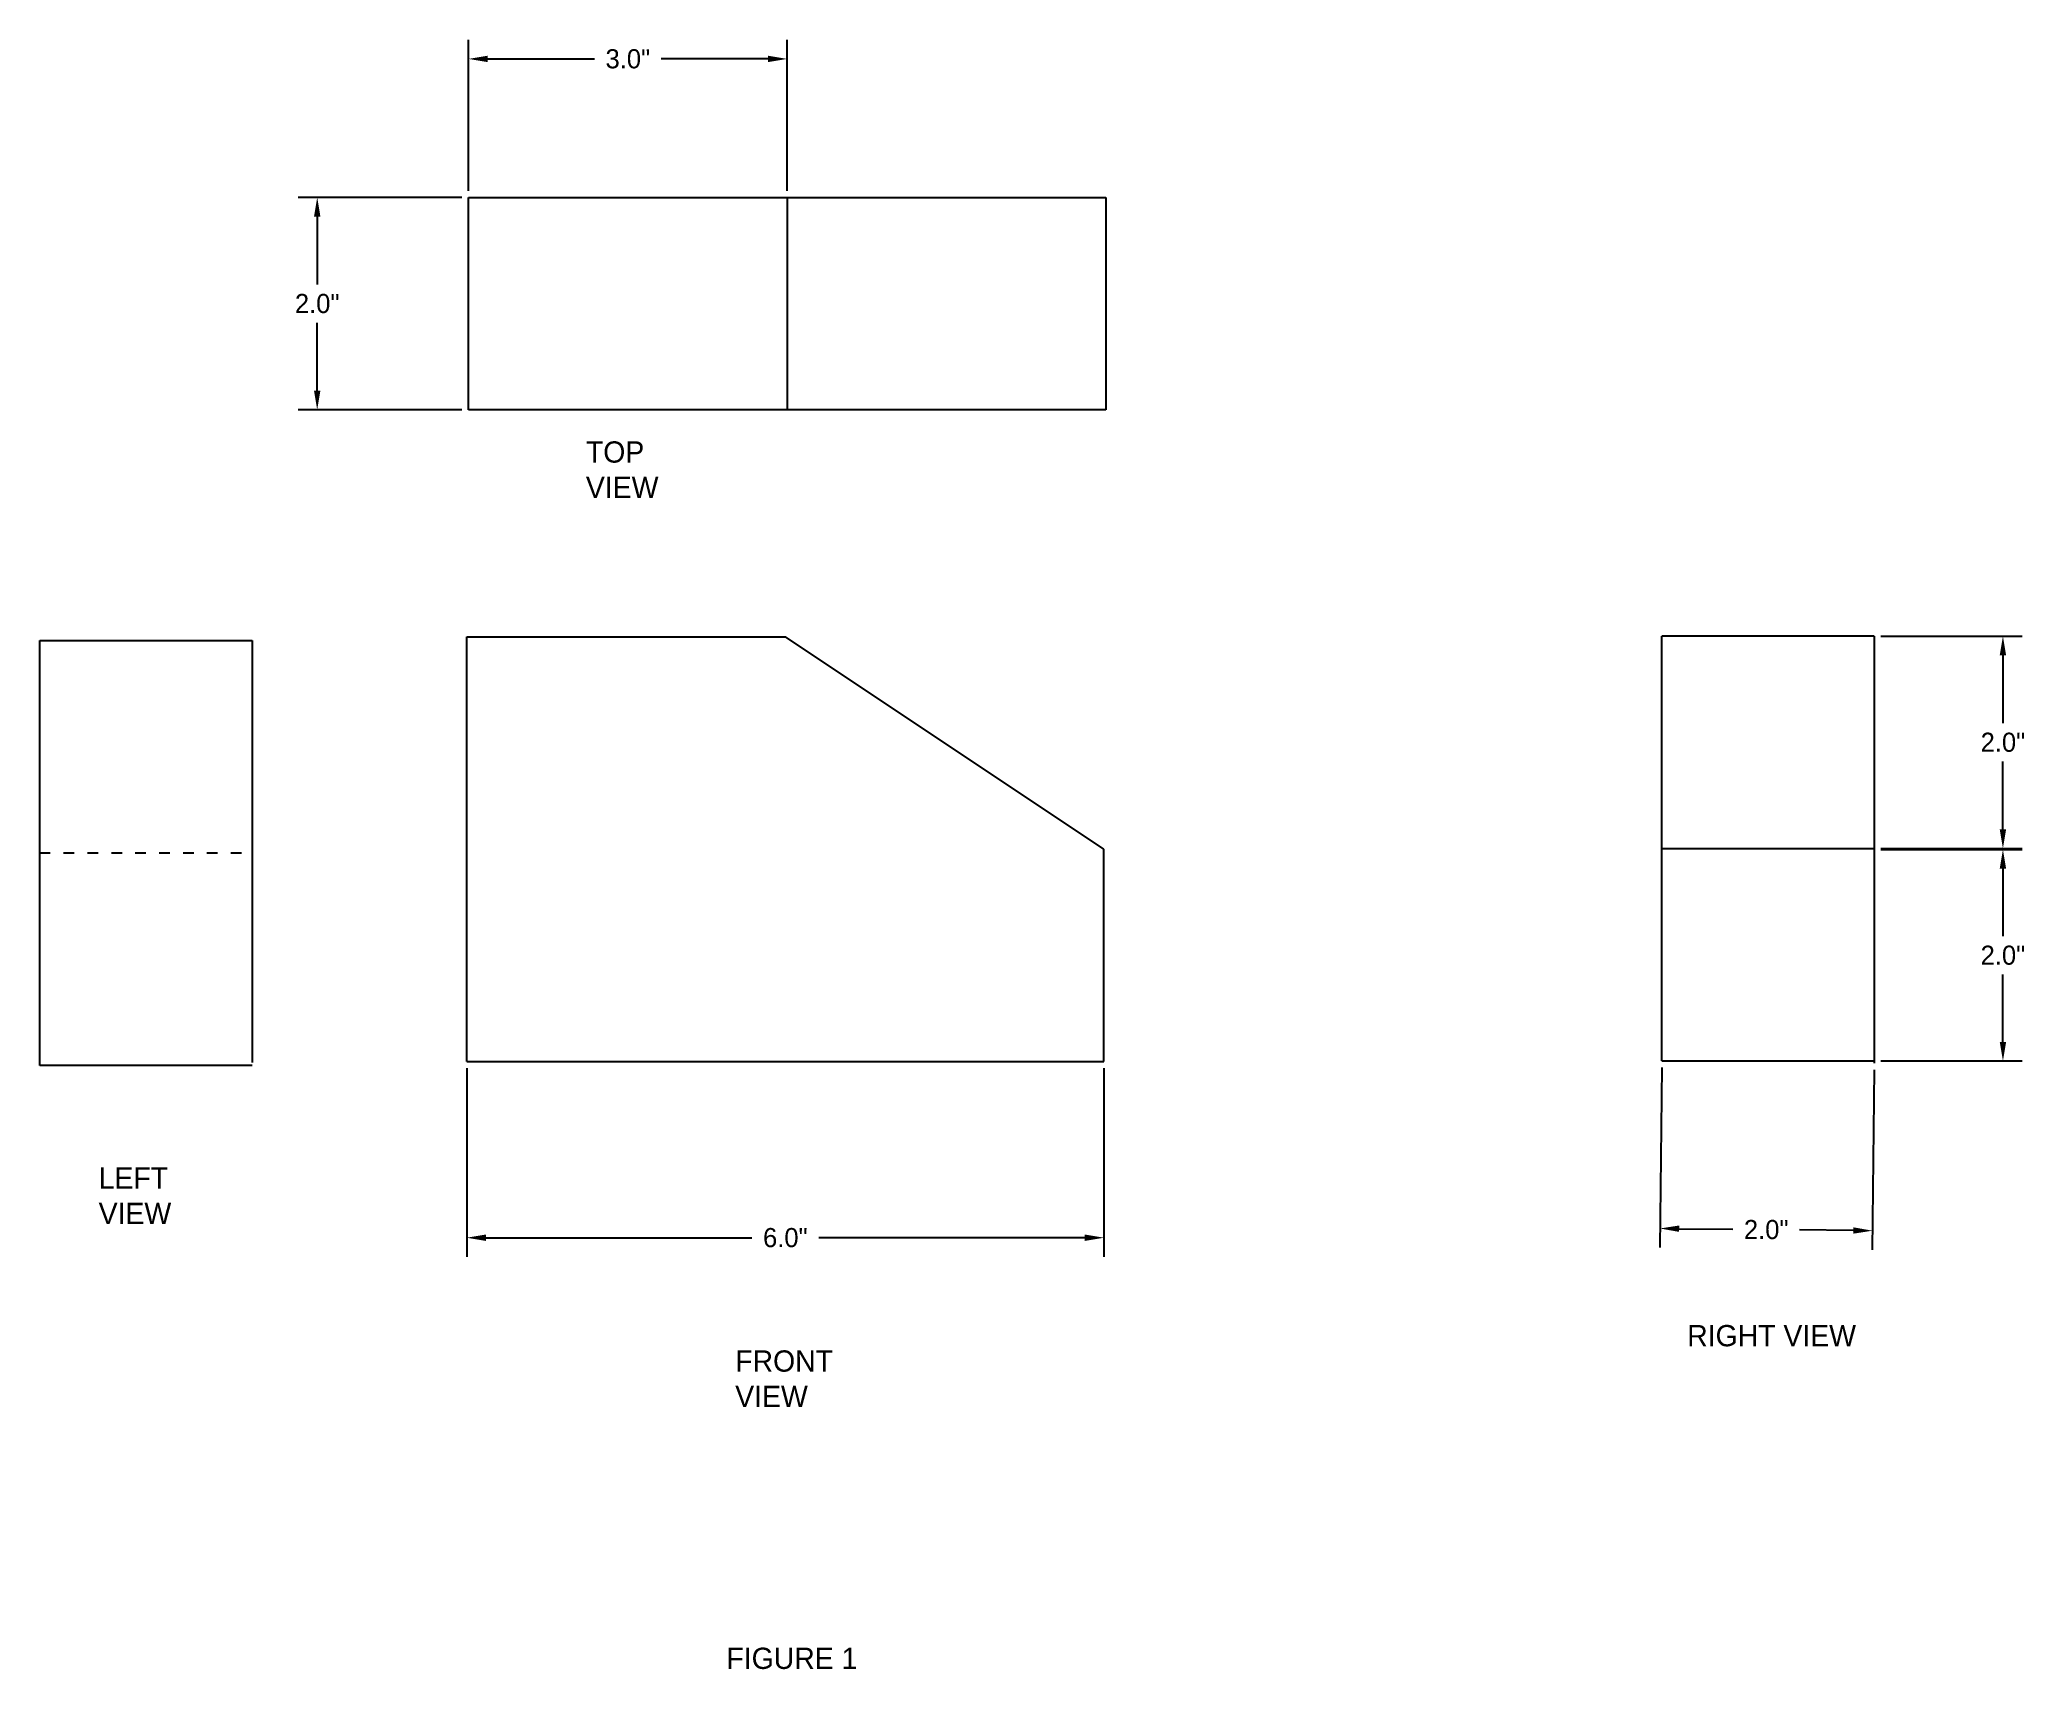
# Model space of a CAD drawing. Header units: inches. Extents: x -7.6 to 46.9, y -32.2 to 38.1.
# Drawn here: x 12.6 to 31.32, y 22.77 to 38.12 of the extents above; entities that cross this region are included whole.
import ezdxf

# ---------------------------------------------------------------- set-up
doc = ezdxf.new("R2010")
doc.units = ezdxf.units.IN
doc.header["$MEASUREMENT"] = 0
doc.linetypes.add('DOT2', pattern=[0.125, 0, -0.125])
doc.dimstyles.get("Standard").update_dxf_attribs({"dimtxt": 0.18, "dimasz": 0.18, "dimexe": 0.18, "dimexo": 0.0625, "dimgap": 0.09, "dimtad": 0, "dimtih": 1, "dimtoh": 1, "dimdec": 1, "dimzin": 0, "dimdsep": 46, "dimlunit": 3, "dimtxsty": 'Standard', "dimcen": 0.09, "dimadec": 0, "dimazin": 0, "dimtfac": 1, "dimtdec": 1, "dimtofl": 0, "dimtmove": 0, "dimatfit": 3, "dimfxl": 1, "dimtolj": 1, "dimtzin": 0, "dimarcsym": 0})

msp = doc.modelspace()

# ---------------------------------------------------------------- texts
at = {"linetype": 'DOT2', "char_height": 0.2, "attachment_point": 1}
for s, insert, width in [('TOP VIEW', (17.746, 34.334), 0.07956), ('LEFT VIEW', (13.158, 27.498), 0.13261), ('FRONT VIEW', (19.152, 25.775), 0.39782)]:
    msp.add_mtext(s, dxfattribs=dict(at, insert=insert, width=width))
for s, insert in [('RIGHT VIEW', (28.116, 26.014)), ('FIGURE 1', (19.069, 22.976))]:
    msp.add_mtext(s, dxfattribs=dict(at, insert=insert))

# ---------------------------------------------------------------- blocks, each defined once
blk = doc.blocks.new('*D1')
at = {"color": 0, "lineweight": -2}
for p, q in [((16.624, 28.432), (16.624, 26.656)), ((22.624, 28.432), (22.624, 26.656)), ((16.804, 26.836), (19.309, 26.836)), ((22.444, 26.836), (19.939, 26.836))]:
    blk.add_line(p, q, dxfattribs=at)
at = {"color": 0}
for points in [[(16.804, 26.866), (16.804, 26.806), (16.624, 26.836)], [(22.444, 26.866), (22.444, 26.806), (22.624, 26.836)]]:
    blk.add_solid(points, dxfattribs=at)
at = {"layer": 'Defpoints', "color": 0}
for p in [(16.624, 28.494), (22.624, 28.494), (16.624, 26.836)]:
    blk.add_point(p, dxfattribs=at)
at = {"color": 0, "insert": (19.624, 26.836), "char_height": 0.18, "attachment_point": 5}
blk.add_mtext('\\A1;6.0"', dxfattribs=at)
blk = doc.blocks.new('*D2')
at = {"color": 0, "lineweight": -2}
for p, q in [((27.876, 28.438), (27.858, 26.743)), ((29.876, 28.417), (29.858, 26.722)), ((28.04, 26.921), (28.545, 26.916)), ((29.68, 26.904), (29.175, 26.909))]:
    blk.add_line(p, q, dxfattribs=at)
at = {"color": 0}
for points in [[(28.041, 26.951), (28.04, 26.891), (27.86, 26.923)], [(29.681, 26.934), (29.68, 26.874), (29.86, 26.902)]]:
    blk.add_solid(points, dxfattribs=at)
at = {"layer": 'Defpoints', "color": 0}
for p in [(27.877, 28.5), (29.877, 28.479), (29.86, 26.902)]:
    blk.add_point(p, dxfattribs=at)
at = {"color": 0, "insert": (28.86, 26.912), "char_height": 0.18, "attachment_point": 5}
blk.add_mtext('\\A1;2.0"', dxfattribs=at)
blk = doc.blocks.new('*D4')
at = {"color": 0, "lineweight": -2}
for p, q in [((29.94, 32.5), (31.269, 32.5)), ((31.089, 32.32), (31.089, 31.68)), ((31.089, 30.68), (31.089, 31.32)), ((29.94, 30.5), (31.269, 30.5))]:
    blk.add_line(p, q, dxfattribs=at)
at = {"color": 0}
for points in [[(31.059, 32.32), (31.119, 32.32), (31.089, 32.5)], [(31.059, 30.68), (31.119, 30.68), (31.089, 30.5)]]:
    blk.add_solid(points, dxfattribs=at)
at = {"layer": 'Defpoints', "color": 0}
for p in [(29.877, 32.5), (29.877, 30.5), (31.089, 30.5)]:
    blk.add_point(p, dxfattribs=at)
at = {"color": 0, "insert": (31.089, 31.5), "char_height": 0.18, "attachment_point": 5}
blk.add_mtext('\\A1;2.0"', dxfattribs=at)
blk = doc.blocks.new('*D5')
at = {"color": 0, "lineweight": -2}
for p, q in [((29.94, 30.49), (31.269, 30.49)), ((31.089, 30.31), (31.089, 29.675)), ((31.089, 28.68), (31.089, 29.315)), ((29.94, 28.5), (31.269, 28.5))]:
    blk.add_line(p, q, dxfattribs=at)
at = {"color": 0}
for points in [[(31.059, 30.31), (31.119, 30.31), (31.089, 30.49)], [(31.059, 28.68), (31.119, 28.68), (31.089, 28.5)]]:
    blk.add_solid(points, dxfattribs=at)
at = {"layer": 'Defpoints', "color": 0}
for p in [(29.877, 30.49), (29.877, 28.5), (31.089, 28.5)]:
    blk.add_point(p, dxfattribs=at)
at = {"color": 0, "insert": (31.089, 29.495), "char_height": 0.18, "attachment_point": 5}
blk.add_mtext('\\A1;2.0"', dxfattribs=at)
blk = doc.blocks.new('*D6')
at = {"color": 0, "lineweight": -2}
for p, q in [((16.641, 36.693), (16.641, 38.115)), ((19.641, 36.693), (19.641, 38.115)), ((16.821, 37.935), (17.826, 37.935)), ((19.461, 37.935), (18.456, 37.935))]:
    blk.add_line(p, q, dxfattribs=at)
at = {"color": 0}
for points in [[(16.821, 37.965), (16.821, 37.905), (16.641, 37.935)], [(19.461, 37.965), (19.461, 37.905), (19.641, 37.935)]]:
    blk.add_solid(points, dxfattribs=at)
at = {"layer": 'Defpoints', "color": 0}
for p in [(19.641, 37.935), (16.641, 36.631), (19.641, 36.631)]:
    blk.add_point(p, dxfattribs=at)
at = {"color": 0, "insert": (18.141, 37.935), "char_height": 0.18, "attachment_point": 5}
blk.add_mtext('\\A1;3.0"', dxfattribs=at)
blk = doc.blocks.new('*D7')
at = {"color": 0, "lineweight": -2}
for p, q in [((16.579, 36.631), (15.036, 36.631)), ((15.216, 36.451), (15.216, 35.811)), ((15.216, 34.811), (15.216, 35.451)), ((16.579, 34.631), (15.036, 34.631))]:
    blk.add_line(p, q, dxfattribs=at)
at = {"color": 0}
for points in [[(15.186, 36.451), (15.246, 36.451), (15.216, 36.631)], [(15.186, 34.811), (15.246, 34.811), (15.216, 34.631)]]:
    blk.add_solid(points, dxfattribs=at)
at = {"layer": 'Defpoints', "color": 0}
for p in [(16.641, 36.631), (15.216, 34.631), (16.641, 34.631)]:
    blk.add_point(p, dxfattribs=at)
at = {"color": 0, "insert": (15.216, 35.631), "char_height": 0.18, "attachment_point": 5}
blk.add_mtext('\\A1;2.0"', dxfattribs=at)

# ---------------------------------------------------------------- dimensions: what is measured, and where the dimension line sits
for p1, p2, distance, picture, middle in [((16.641, 36.631), (19.641, 36.631), 1.305, '*D6', (18.141, 37.935)), ((16.641, 36.631), (16.641, 34.631), -1.425, '*D7', (15.216, 35.631)), ((29.877, 32.5), (29.877, 30.5), 1.212, '*D4', (31.089, 31.5)), ((29.877, 30.49), (29.877, 28.5), 1.212, '*D5', (31.089, 29.495)), ((22.624, 28.494), (16.624, 28.494), 1.658, '*D1', (19.624, 26.836)), ((27.877, 28.5), (29.877, 28.479), -1.577, '*D2', (28.86, 26.912))]:
    dim = msp.add_aligned_dim(p1=p1, p2=p2, distance=distance, dimstyle='Standard')
    dim.commit()
    dim.dimension.update_dxf_attribs({"geometry": picture, "text_midpoint": middle})

# ---------------------------------------------------------------- linework, layer by layer
for p, q in [((16.641, 36.631), (19.641, 36.631)), ((16.641, 34.631), (16.641, 36.631)), ((19.641, 36.631), (22.641, 36.631)), ((19.641, 36.631), (19.641, 34.631)), ((22.641, 36.631), (22.641, 34.631)), ((19.641, 34.631), (16.641, 34.631)), ((22.641, 34.631), (19.641, 34.631)), ((12.603, 28.459), (12.603, 32.459)), ((12.603, 32.459), (14.603, 32.459)), ((14.603, 32.459), (14.603, 28.487)), ((16.624, 28.494), (16.624, 32.494)), ((16.624, 32.494), (19.624, 32.494)), ((22.624, 30.494), (19.624, 32.494)), ((29.877, 32.5), (27.877, 32.5)), ((27.877, 28.5), (27.877, 32.5)), ((29.877, 32.5), (29.877, 28.479)), ((22.624, 28.494), (22.624, 30.494)), ((27.877, 30.5), (29.877, 30.5)), ((14.603, 28.459), (12.603, 28.459)), ((16.624, 28.494), (22.624, 28.494)), ((27.877, 28.5), (29.877, 28.5))]:
    msp.add_line(p, q)
at = {"linetype": 'DOT2'}
msp.add_line((12.603, 30.459), (14.603, 30.459), dxfattribs=at)

msp.set_redraw_order([(e.dxf.handle, doc.entitydb.next_handle()) for e in msp.query("TEXT MTEXT ATTDEF DIMENSION ARC_DIMENSION")])  # texts and dimensions are drawn at this point

doc.saveas('drawing.dxf')
